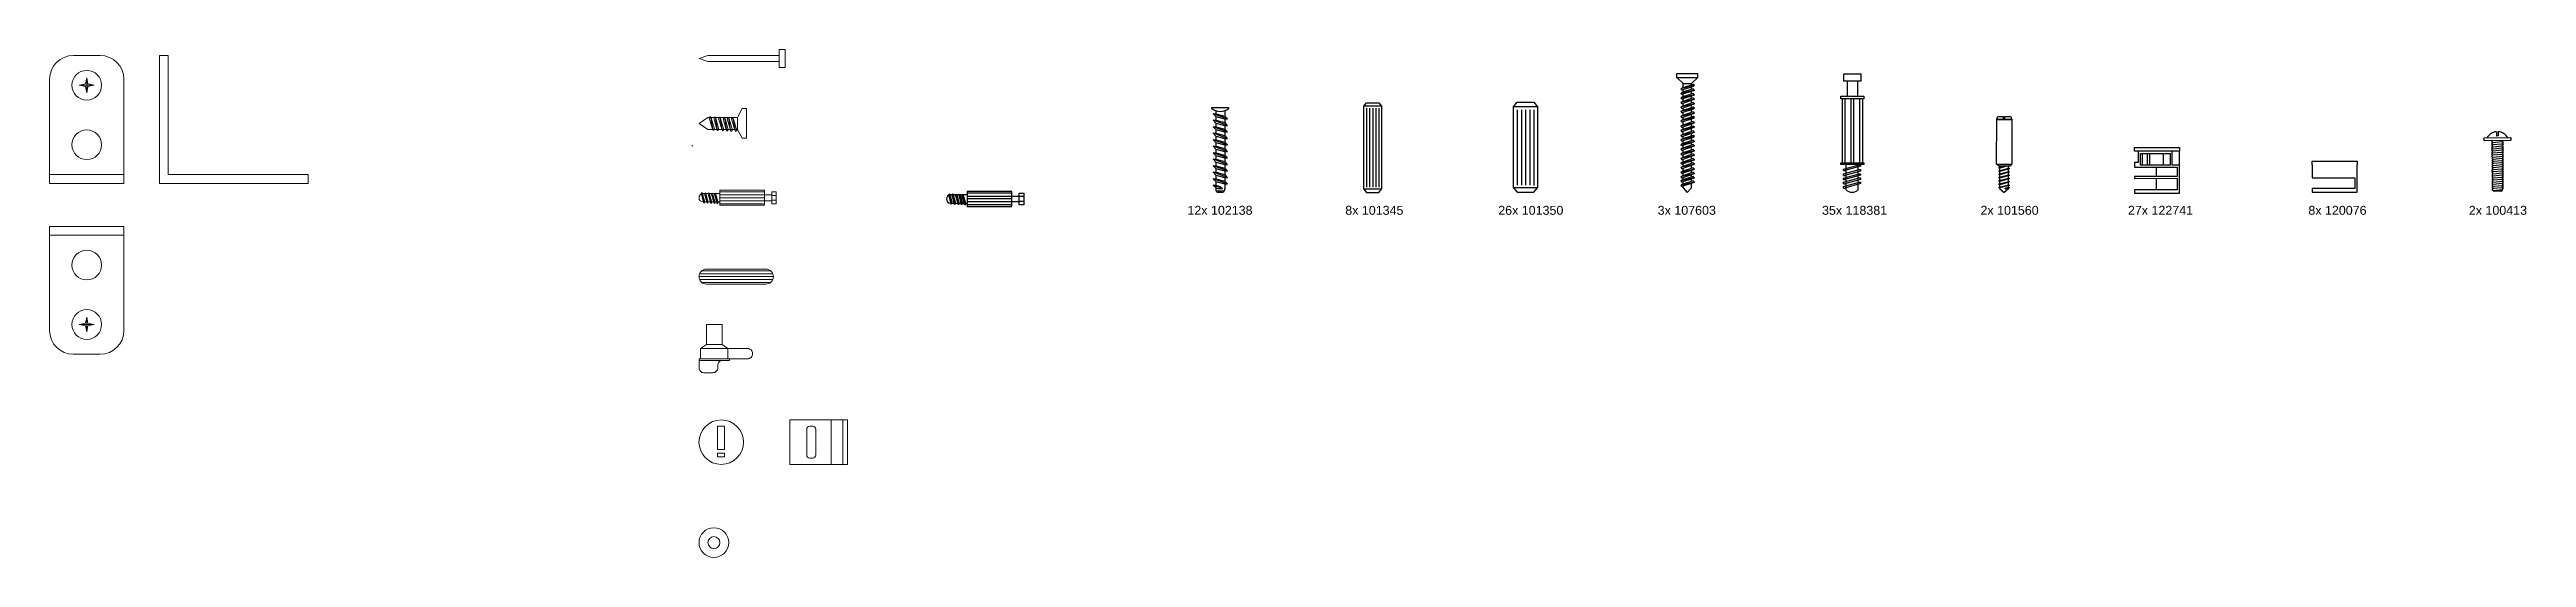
# Model space of a CAD drawing. Header units: millimetres. Extents: x -1085 to 10527, y 119 to 3003.
# Drawn here: x 839 to 922.3, y 893 to 910 of the extents above; entities that cross this region are included whole.
import ezdxf

# ---------------------------------------------------------------- set-up
doc = ezdxf.new("R2010")
doc.units = ezdxf.units.MM
doc.layers.add('A-LINE-GRPH', color=15, linetype='Continuous', lineweight=13)
for name, color, linetype in [('G-ANNO-GEOMETRY', 2, 'Continuous'), ('PARTICOLARI', 5, 'Continuous'), ('viti sottili', 4, 'Continuous')]:
    doc.layers.add(name, color=color, linetype=linetype)
doc.styles.get("Standard").update_dxf_attribs({"font": 'arial.ttf'})

msp = doc.modelspace()

# ---------------------------------------------------------------- texts
at = {"char_height": 0.3, "attachment_point": 1}
for s, width, heights, insert in [('12x 102138', 2.55396, [0.0755], (877.223, 904.779)), ('8x 101345', 2.07564, [0.0755], (882.532, 904.779)), ('26x 101350', 2.19159, [0.365], (887.678, 904.779)), ('3x 107603', 2.30755, [0.119], (893.041, 904.779)), ('35x 118381', 2.07564, [0.0755], (898.568, 904.779)), ('2x 101560', 2.07564, [0.0755], (903.897, 904.779)), ('27x 122741', 2.07564, [0.0755], (908.857, 904.779)), ('8x 120076', 2.07564, [0.0755], (914.926, 904.779)), ('2x 100413', 2.07564, [0.0755], (920.322, 904.779))]:
    msp.add_mtext_dynamic_manual_height_columns(s, width=width, gutter_width=12.5, heights=heights, dxfattribs=dict(at, insert=insert))

# ---------------------------------------------------------------- linework, layer by layer
for p, q in [((921.123, 906.969), (921.084, 906.928)), ((921.084, 906.928), (921.134, 906.909)), ((921.134, 906.909), (921.084, 906.858)), ((921.084, 906.858), (921.135, 906.839)), ((921.135, 906.839), (921.085, 906.788)), ((921.085, 906.788), (921.136, 906.769)), ((921.136, 906.769), (921.086, 906.718)), ((921.086, 906.718), (921.136, 906.699)), ((921.136, 906.699), (921.087, 906.648)), ((921.087, 906.648), (921.137, 906.629)), ((921.137, 906.629), (921.088, 906.578)), ((921.088, 906.578), (921.138, 906.559)), ((921.138, 906.559), (921.089, 906.508)), ((921.089, 906.508), (921.139, 906.489)), ((921.139, 906.489), (921.09, 906.438)), ((921.09, 906.438), (921.14, 906.419)), ((921.14, 906.419), (921.091, 906.368)), ((921.134, 906.909), (921.433, 906.938)), ((921.135, 906.839), (921.434, 906.868)), ((921.136, 906.769), (921.435, 906.798)), ((921.136, 906.699), (921.436, 906.728)), ((921.137, 906.629), (921.437, 906.658)), ((921.138, 906.559), (921.438, 906.588)), ((921.139, 906.489), (921.439, 906.518)), ((921.14, 906.419), (921.44, 906.448)), ((921.433, 906.938), (921.468, 906.973)), ((921.484, 906.918), (921.433, 906.938)), ((921.434, 906.868), (921.484, 906.918)), ((921.485, 906.848), (921.434, 906.868)), ((921.435, 906.798), (921.485, 906.848)), ((921.485, 906.778), (921.435, 906.798)), ((921.436, 906.728), (921.485, 906.778)), ((921.486, 906.708), (921.436, 906.728)), ((921.437, 906.658), (921.486, 906.708)), ((921.487, 906.638), (921.437, 906.658)), ((921.438, 906.588), (921.487, 906.638)), ((921.488, 906.568), (921.438, 906.588)), ((921.439, 906.518), (921.488, 906.568)), ((921.489, 906.498), (921.439, 906.518)), ((921.44, 906.448), (921.489, 906.498)), ((921.49, 906.428), (921.44, 906.448)), ((921.441, 906.378), (921.49, 906.428)), ((921.139, 905.999), (921.09, 905.948)), ((921.09, 905.948), (921.14, 905.929)), ((921.091, 906.368), (921.141, 906.349)), ((921.141, 906.349), (921.091, 906.298)), ((921.091, 906.298), (921.142, 906.279)), ((921.14, 905.929), (921.091, 905.878)), ((921.091, 905.878), (921.141, 905.859)), ((921.141, 905.579), (921.091, 905.528)), ((921.142, 906.279), (921.092, 906.228)), ((921.092, 906.228), (921.143, 906.209)), ((921.141, 905.859), (921.092, 905.808)), ((921.092, 905.808), (921.142, 905.789)), ((921.142, 905.789), (921.092, 905.738)), ((921.092, 905.738), (921.143, 905.719)), ((921.143, 906.209), (921.093, 906.158)), ((921.093, 906.158), (921.143, 906.139)), ((921.143, 905.719), (921.093, 905.668)), ((921.093, 905.668), (921.144, 905.649)), ((921.143, 906.139), (921.094, 906.088)), ((921.094, 906.088), (921.144, 906.069)), ((921.144, 905.649), (921.094, 905.598)), ((921.094, 905.598), (921.144, 905.579)), ((921.144, 906.069), (921.095, 906.018)), ((921.095, 906.018), (921.145, 905.999)), ((921.14, 905.929), (921.44, 905.957)), ((921.141, 906.349), (921.441, 906.378)), ((921.141, 905.859), (921.441, 905.887)), ((921.142, 906.279), (921.441, 906.308)), ((921.142, 905.789), (921.441, 905.817)), ((921.143, 906.209), (921.442, 906.238)), ((921.143, 906.139), (921.443, 906.168)), ((921.143, 905.719), (921.442, 905.747)), ((921.144, 906.069), (921.444, 906.098)), ((921.144, 905.649), (921.443, 905.677)), ((921.144, 905.579), (921.444, 905.607)), ((921.145, 905.999), (921.445, 906.028)), ((921.489, 906.008), (921.439, 906.027)), ((921.44, 905.957), (921.489, 906.008)), ((921.49, 905.938), (921.44, 905.957)), ((921.49, 905.588), (921.44, 905.608)), ((921.491, 906.358), (921.441, 906.378)), ((921.441, 906.308), (921.491, 906.358)), ((921.492, 906.288), (921.441, 906.308)), ((921.441, 905.887), (921.49, 905.938)), ((921.491, 905.868), (921.441, 905.887)), ((921.441, 905.817), (921.491, 905.868)), ((921.492, 905.798), (921.441, 905.817)), ((921.441, 905.538), (921.49, 905.588)), ((921.442, 906.238), (921.492, 906.288)), ((921.492, 906.218), (921.442, 906.238)), ((921.442, 905.747), (921.492, 905.798)), ((921.493, 905.728), (921.442, 905.747)), ((921.443, 906.168), (921.492, 906.218)), ((921.493, 906.148), (921.443, 906.168)), ((921.443, 905.677), (921.493, 905.728)), ((921.493, 905.658), (921.443, 905.677)), ((921.444, 906.098), (921.493, 906.148)), ((921.494, 906.078), (921.444, 906.098)), ((921.444, 905.607), (921.493, 905.658)), ((921.445, 906.028), (921.494, 906.078)), ((921.091, 905.528), (921.141, 905.509)), ((921.141, 905.509), (921.092, 905.458)), ((921.092, 905.458), (921.142, 905.439)), ((921.142, 905.439), (921.093, 905.388)), ((921.093, 905.388), (921.143, 905.369)), ((921.143, 905.369), (921.094, 905.318)), ((921.094, 905.318), (921.144, 905.299)), ((921.141, 905.509), (921.441, 905.538)), ((921.142, 905.439), (921.442, 905.468)), ((921.143, 905.369), (921.443, 905.398)), ((921.144, 905.299), (921.444, 905.328)), ((921.148, 905.294), (921.148, 905.299)), ((921.423, 905.273), (921.173, 905.269)), ((921.491, 905.518), (921.441, 905.538)), ((921.442, 905.468), (921.491, 905.518)), ((921.492, 905.448), (921.442, 905.468)), ((921.443, 905.398), (921.492, 905.448)), ((921.493, 905.378), (921.443, 905.398)), ((921.444, 905.328), (921.493, 905.378)), ((921.447, 905.328), (921.448, 905.298))]:
    msp.add_line(p, q)
msp.add_lwpolyline([(920.852, 907.066), (921.712, 907.076, -0.414214), (921.732, 907.057), (921.733, 906.997, -0.414214), (921.713, 906.976), (920.853, 906.966, -0.414214), (920.833, 906.985), (920.832, 907.045, -0.414214)], format="xyb", close=True)
for centre, radius, start, end in [((921.284, 906.865), 0.406, 94.95159, 150.20643), ((921.284, 906.865), 0.406, 31.2269, 86.48174), ((921.173, 905.294), 0.025, 180.71667, 270.71667), ((921.423, 905.298), 0.025, 270.71667, 0.71667)]:
    msp.add_arc(centre, radius, start, end)
at = {"layer": 'A-LINE-GRPH'}
for p, q in [((839.752, 909.834), (840.652, 909.834)), ((842.647, 909.834), (842.647, 905.534)), ((842.647, 909.834), (842.947, 909.834)), ((842.947, 909.834), (842.947, 905.834)), ((861.096, 909.834), (860.796, 909.734)), ((863.496, 909.834), (861.096, 909.834)), ((863.696, 910.034), (863.496, 910.034)), ((863.496, 910.034), (863.496, 909.434)), ((863.696, 909.434), (863.696, 910.034)), ((838.952, 905.534), (838.952, 909.034)), ((840.16, 908.876), (840.202, 909.084)), ((840.202, 909.084), (840.202, 908.584)), ((840.202, 909.084), (840.243, 908.876)), ((841.452, 909.034), (841.452, 905.534)), ((860.796, 909.734), (861.096, 909.634)), ((863.496, 909.634), (861.096, 909.634)), ((863.496, 909.434), (863.696, 909.434)), ((839.952, 908.834), (840.16, 908.876)), ((839.952, 908.834), (840.452, 908.834)), ((839.952, 908.834), (840.16, 908.792)), ((840.202, 908.584), (840.16, 908.792)), ((840.243, 908.793), (840.202, 908.584)), ((840.243, 908.876), (840.452, 908.834)), ((840.243, 908.793), (840.442, 908.834)), ((861.096, 907.75), (860.796, 907.55)), ((860.796, 907.55), (861.096, 907.35)), ((862.096, 907.75), (861.096, 907.75)), ((862.096, 907.35), (861.096, 907.35)), ((861.187, 907.781), (861.143, 907.741)), ((861.143, 907.741), (861.25, 907.358)), ((861.187, 907.781), (861.272, 907.315)), ((861.187, 907.781), (861.21, 907.738)), ((861.21, 907.738), (861.316, 907.355)), ((861.272, 907.315), (861.25, 907.358)), ((861.272, 907.315), (861.316, 907.355)), ((861.337, 907.773), (861.292, 907.733)), ((861.292, 907.733), (861.399, 907.35)), ((861.337, 907.773), (861.421, 907.307)), ((861.337, 907.773), (861.359, 907.73)), ((861.359, 907.73), (861.466, 907.347)), ((861.421, 907.307), (861.399, 907.35)), ((861.421, 907.307), (861.466, 907.347)), ((861.5, 907.765), (861.455, 907.725)), ((861.455, 907.725), (861.562, 907.342)), ((861.5, 907.765), (861.584, 907.299)), ((861.5, 907.765), (861.522, 907.721)), ((861.522, 907.721), (861.629, 907.339)), ((861.584, 907.299), (861.562, 907.342)), ((861.584, 907.299), (861.629, 907.339)), ((861.649, 907.757), (861.605, 907.717)), ((861.605, 907.717), (861.712, 907.334)), ((861.649, 907.757), (861.734, 907.291)), ((861.649, 907.757), (861.671, 907.714)), ((861.671, 907.714), (861.778, 907.331)), ((861.734, 907.291), (861.712, 907.334)), ((861.734, 907.291), (861.778, 907.331)), ((861.787, 907.75), (861.743, 907.71)), ((861.743, 907.71), (861.85, 907.327)), ((861.787, 907.75), (861.872, 907.284)), ((861.787, 907.75), (861.81, 907.706)), ((861.81, 907.706), (861.917, 907.324)), ((861.872, 907.284), (861.85, 907.327)), ((861.872, 907.284), (861.917, 907.324)), ((861.937, 907.742), (861.892, 907.702)), ((861.892, 907.702), (861.999, 907.319)), ((861.937, 907.742), (862.021, 907.276)), ((861.937, 907.742), (861.959, 907.699)), ((861.959, 907.699), (862.066, 907.316)), ((862.021, 907.276), (861.999, 907.319)), ((862.021, 907.276), (862.066, 907.316)), ((862.096, 907.75), (862.246, 908.05)), ((862.096, 907.75), (862.096, 907.35)), ((862.096, 907.35), (862.246, 907.05)), ((862.396, 908.05), (862.246, 908.05)), ((862.396, 908.05), (862.396, 907.05)), ((860.55, 906.782), (860.583, 906.812)), ((862.396, 907.05), (862.246, 907.05)), ((838.952, 905.834), (841.452, 905.834)), ((847.647, 905.834), (842.947, 905.834)), ((847.647, 905.534), (847.647, 905.834)), ((838.952, 905.534), (841.452, 905.534)), ((842.647, 905.534), (847.647, 905.534)), ((860.899, 905.224), (860.865, 905.194)), ((860.865, 905.194), (860.946, 904.907)), ((860.899, 905.224), (860.962, 904.874)), ((860.899, 905.224), (860.915, 905.192)), ((860.915, 905.192), (860.996, 904.904)), ((860.962, 904.874), (860.946, 904.907)), ((860.962, 904.874), (860.996, 904.904)), ((861.011, 905.218), (860.977, 905.188)), ((860.977, 905.188), (861.058, 904.901)), ((861.011, 905.218), (861.074, 904.868)), ((861.011, 905.218), (861.027, 905.186)), ((861.027, 905.186), (861.108, 904.899)), ((861.074, 904.868), (861.058, 904.901)), ((861.074, 904.868), (861.108, 904.899)), ((861.133, 905.212), (861.1, 905.182)), ((861.1, 905.182), (861.18, 904.895)), ((861.133, 905.212), (861.197, 904.862)), ((861.133, 905.212), (861.15, 905.179)), ((861.15, 905.179), (861.23, 904.892)), ((861.197, 904.862), (861.18, 904.895)), ((861.197, 904.862), (861.23, 904.892)), ((861.245, 905.206), (861.212, 905.176)), ((861.212, 905.176), (861.292, 904.889)), ((861.245, 905.206), (861.309, 904.856)), ((861.245, 905.206), (861.262, 905.174)), ((861.262, 905.174), (861.342, 904.886)), ((861.309, 904.856), (861.292, 904.889)), ((861.309, 904.856), (861.342, 904.886)), ((861.349, 905.201), (861.316, 905.171)), ((861.316, 905.171), (861.396, 904.884)), ((861.349, 905.201), (861.412, 904.851)), ((861.349, 905.201), (861.365, 905.168)), ((861.365, 905.168), (861.446, 904.881)), ((861.412, 904.851), (861.396, 904.884)), ((861.412, 904.851), (861.446, 904.881)), ((862.996, 905.251), (861.496, 905.251)), ((862.996, 905.051), (861.496, 905.051)), ((862.996, 904.851), (861.496, 904.851)), ((863.396, 905.132), (863.246, 905.132)), ((863.396, 904.969), (863.246, 904.969)), ((838.952, 904.089), (838.952, 900.589)), ((838.952, 904.089), (841.452, 904.089)), ((841.452, 900.589), (841.452, 904.089)), ((838.952, 903.789), (841.452, 903.789)), ((860.796, 902.4), (863.296, 902.4)), ((860.815, 902.495), (863.276, 902.495)), ((860.815, 902.304), (863.276, 902.304)), ((860.889, 902.594), (863.202, 902.594)), ((861.046, 902.65), (863.046, 902.65)), ((860.889, 902.205), (863.202, 902.205)), ((861.046, 902.15), (863.046, 902.15)), ((839.952, 900.789), (840.16, 900.83)), ((839.952, 900.789), (840.452, 900.789)), ((839.952, 900.789), (840.16, 900.747)), ((840.202, 901.039), (840.16, 900.83)), ((840.16, 900.747), (840.202, 900.539)), ((840.202, 900.539), (840.202, 901.039)), ((840.243, 900.83), (840.202, 901.039)), ((840.202, 900.539), (840.243, 900.747)), ((840.243, 900.83), (840.442, 900.789)), ((840.243, 900.747), (840.452, 900.789)), ((839.752, 899.789), (840.652, 899.789)), ((861.053, 900.113), (860.851, 899.982)), ((865.238, 897.583), (865.238, 896.085)), ((865.639, 896.085), (865.639, 897.583))]:
    msp.add_line(p, q, dxfattribs=at)
for points in [[(861.496, 905.191), (860.936, 905.191, 1), (860.936, 904.911), (861.496, 904.911)], [(861.574, 900.113), (861.768, 899.982), (862.431, 899.982, -0.414214), (862.595, 899.818), (862.595, 899.801, -0.414214), (862.431, 899.637), (861.768, 899.637), (861.817, 899.637), (861.817, 899.583), (861.591, 899.583, 0.414214), (861.427, 899.42), (861.427, 899.331, -0.414214), (861.263, 899.168), (860.959, 899.168, -0.414214), (860.796, 899.331), (860.796, 899.583)]]:
    msp.add_lwpolyline(points, format="xyb", dxfattribs=at)
for points in [[(861.496, 905.301), (861.496, 904.801), (862.996, 904.801), (862.996, 905.301)], [(863.246, 905.251), (863.396, 905.251), (863.396, 904.851), (863.246, 904.851)], [(861.574, 900.786), (861.053, 900.786), (861.053, 900.113), (861.574, 900.113)], [(861.768, 899.982), (860.851, 899.982), (860.851, 899.637), (861.768, 899.637)], [(861.416, 897.37), (861.649, 897.37), (861.649, 896.587), (861.416, 896.587)], [(863.85, 896.085), (865.796, 896.085), (865.796, 897.583), (863.85, 897.583)], [(861.416, 896.467), (861.649, 896.467), (861.649, 896.341), (861.416, 896.341)]]:
    msp.add_lwpolyline(points, close=True, dxfattribs=at)
for points in [[(861.496, 905.151), (862.996, 905.151), (863.246, 905.151)], [(863.246, 904.951), (862.996, 904.951), (861.496, 904.951)], [(861.591, 899.583), (860.796, 899.583), (860.796, 899.637), (860.851, 899.637)]]:
    msp.add_lwpolyline(points, dxfattribs=at)
msp.add_lwpolyline([(864.42, 896.396, 0.414214), (864.52, 896.296), (864.623, 896.296, 0.414214), (864.723, 896.396), (864.723, 897.27, 0.414214), (864.623, 897.37), (864.52, 897.37, 0.414214), (864.42, 897.27)], format="xyb", close=True, dxfattribs=at)
for centre, radius in [((840.202, 908.834), 0.5), ((840.202, 906.834), 0.5), ((840.202, 902.789), 0.5), ((840.202, 900.789), 0.5), ((861.544, 896.834), 0.749), ((861.296, 893.458), 0.5), ((861.296, 893.458), 0.2)]:
    msp.add_circle(centre, radius, dxfattribs=at)
for centre, radius, start, end in [((839.752, 909.034), 0.8, 90, 180), ((840.652, 909.034), 0.8, 0, 90), ((861.046, 902.4), 0.25, 90, 270), ((863.046, 902.4), 0.25, 270, 90), ((839.752, 900.589), 0.8, 180, 270), ((840.652, 900.589), 0.8, 270, 0)]:
    msp.add_arc(centre, radius, start, end, dxfattribs=at)
at = {"layer": 'G-ANNO-GEOMETRY'}
for p, q in [((893.686, 909.095), (893.686, 909.229)), ((893.686, 909.229), (894.386, 909.229)), ((893.899, 908.895), (893.686, 909.095)), ((893.686, 909.095), (894.386, 909.095)), ((894.173, 908.895), (894.386, 909.095)), ((894.386, 909.095), (894.386, 909.229)), ((888.195, 908.111), (888.314, 908.261)), ((888.195, 905.385), (888.195, 908.111)), ((888.995, 908.111), (888.195, 908.111)), ((888.314, 908.261), (888.878, 908.261)), ((888.878, 908.261), (888.995, 908.111)), ((888.995, 908.111), (888.995, 905.385)), ((894.276, 908.82), (893.814, 908.712)), ((893.814, 908.712), (893.857, 908.736)), ((893.814, 908.712), (893.857, 908.669)), ((894.276, 908.671), (893.814, 908.562)), ((893.814, 908.562), (893.857, 908.587)), ((893.814, 908.562), (893.857, 908.52)), ((894.276, 908.514), (893.814, 908.405)), ((893.814, 908.405), (893.857, 908.43)), ((893.814, 908.405), (893.857, 908.363)), ((894.276, 908.365), (893.814, 908.256)), ((893.814, 908.256), (893.857, 908.28)), ((893.814, 908.256), (893.857, 908.214)), ((894.276, 908.207), (893.814, 908.098)), ((893.814, 908.098), (893.857, 908.123)), ((893.814, 908.098), (893.857, 908.056)), ((894.233, 908.863), (893.857, 908.736)), ((894.233, 908.796), (893.857, 908.669)), ((894.233, 908.713), (893.857, 908.587)), ((894.233, 908.647), (893.857, 908.52)), ((894.233, 908.557), (893.857, 908.43)), ((894.233, 908.49), (893.857, 908.363)), ((894.233, 908.407), (893.857, 908.28)), ((894.233, 908.34), (893.857, 908.214)), ((894.233, 908.25), (893.857, 908.123)), ((894.233, 908.183), (893.857, 908.056)), ((894.233, 908.1), (893.857, 907.973)), ((893.899, 908.75), (893.899, 908.895)), ((893.899, 908.895), (894.173, 908.895)), ((893.899, 908.601), (893.899, 908.684)), ((893.899, 908.444), (893.899, 908.534)), ((893.899, 908.294), (893.899, 908.377)), ((893.899, 908.137), (893.899, 908.228)), ((894.173, 908.842), (894.173, 908.895)), ((894.173, 908.693), (894.173, 908.776)), ((894.173, 908.536), (894.173, 908.626)), ((894.173, 908.387), (894.173, 908.469)), ((894.173, 908.229), (894.173, 908.32)), ((894.173, 908.08), (894.173, 908.162)), ((894.276, 908.82), (894.233, 908.863)), ((894.276, 908.82), (894.233, 908.796)), ((894.276, 908.671), (894.233, 908.713)), ((894.276, 908.671), (894.233, 908.647)), ((894.276, 908.514), (894.233, 908.557)), ((894.276, 908.514), (894.233, 908.49)), ((894.276, 908.365), (894.233, 908.407)), ((894.276, 908.365), (894.233, 908.34)), ((894.276, 908.207), (894.233, 908.25)), ((894.276, 908.207), (894.233, 908.183)), ((894.276, 908.058), (894.233, 908.1)), ((899.204, 908.463), (899.977, 908.463)), ((899.204, 908.376), (899.204, 908.463)), ((899.977, 908.376), (899.204, 908.376)), ((899.977, 908.463), (899.977, 908.376)), ((878.178, 907.969), (878.178, 907.876)), ((878.178, 907.781), (878.178, 907.657)), ((878.178, 907.562), (878.178, 907.439)), ((878.178, 907.344), (878.178, 907.221)), ((878.478, 907.969), (878.478, 907.795)), ((878.478, 907.7), (878.478, 907.577)), ((878.478, 907.577), (878.478, 905.516)), ((888.314, 908.009), (888.314, 905.474)), ((888.455, 908.009), (888.455, 905.474)), ((888.596, 908.009), (888.596, 905.474)), ((888.737, 908.009), (888.737, 905.474)), ((888.878, 908.009), (888.878, 905.467)), ((894.276, 908.058), (893.814, 907.949)), ((893.814, 907.949), (893.857, 907.973)), ((893.814, 907.949), (893.857, 907.907)), ((894.276, 907.895), (893.814, 907.786)), ((893.814, 907.786), (893.857, 907.811)), ((893.814, 907.786), (893.857, 907.744)), ((894.276, 907.746), (893.814, 907.637)), ((893.814, 907.637), (893.857, 907.661)), ((893.814, 907.637), (893.857, 907.595)), ((894.276, 907.57), (893.814, 907.462)), ((893.814, 907.462), (893.857, 907.486)), ((893.814, 907.462), (893.857, 907.419)), ((894.276, 907.421), (893.814, 907.312)), ((893.814, 907.312), (893.857, 907.337)), ((893.814, 907.312), (893.857, 907.27)), ((894.276, 907.256), (893.814, 907.147)), ((894.233, 908.033), (893.857, 907.907)), ((894.233, 907.938), (893.857, 907.811)), ((894.233, 907.871), (893.857, 907.744)), ((894.233, 907.788), (893.857, 907.661)), ((894.233, 907.721), (893.857, 907.595)), ((894.233, 907.613), (893.857, 907.486)), ((894.233, 907.546), (893.857, 907.419)), ((894.233, 907.463), (893.857, 907.337)), ((894.233, 907.397), (893.857, 907.27)), ((894.233, 907.298), (893.857, 907.172)), ((893.899, 907.987), (893.899, 908.07)), ((893.899, 907.825), (893.899, 907.921)), ((893.899, 907.675), (893.899, 907.758)), ((893.899, 907.5), (893.899, 907.609)), ((893.899, 907.351), (893.899, 907.434)), ((893.899, 907.186), (893.899, 907.284)), ((894.173, 907.917), (894.173, 908.013)), ((894.173, 907.768), (894.173, 907.85)), ((894.173, 907.592), (894.173, 907.701)), ((894.173, 907.443), (894.173, 907.526)), ((894.173, 907.278), (894.173, 907.376)), ((894.276, 908.058), (894.233, 908.033)), ((894.276, 907.895), (894.233, 907.938)), ((894.276, 907.895), (894.233, 907.871)), ((894.276, 907.746), (894.233, 907.788)), ((894.276, 907.746), (894.233, 907.721)), ((894.276, 907.57), (894.233, 907.613)), ((894.276, 907.57), (894.233, 907.546)), ((894.276, 907.421), (894.233, 907.463)), ((894.276, 907.421), (894.233, 907.397)), ((894.276, 907.256), (894.233, 907.298)), ((894.276, 907.256), (894.233, 907.232)), ((904.439, 906.182), (904.444, 907.7)), ((904.444, 907.692), (904.783, 907.691)), ((904.444, 907.682), (904.783, 907.681)), ((904.524, 907.78), (904.674, 907.779)), ((904.613, 907.692), (904.952, 907.691)), ((904.613, 907.682), (904.952, 907.681)), ((904.673, 907.699), (904.674, 907.779)), ((904.693, 907.699), (904.673, 907.699)), ((904.693, 907.699), (904.713, 907.699)), ((904.713, 907.699), (904.714, 907.779)), ((904.714, 907.779), (904.873, 907.779)), ((904.952, 907.698), (904.948, 906.181)), ((921.249, 907.271), (921.251, 907.127)), ((921.309, 907.271), (921.311, 907.128)), ((878.178, 907.125), (878.178, 907.002)), ((878.178, 906.907), (878.178, 906.784)), ((878.178, 906.689), (878.178, 906.565)), ((878.178, 906.47), (878.178, 906.347)), ((893.814, 907.147), (893.857, 907.172)), ((893.814, 907.147), (893.857, 907.105)), ((894.276, 907.107), (893.814, 906.998)), ((893.814, 906.998), (893.857, 907.022)), ((893.814, 906.998), (893.857, 906.956)), ((894.276, 906.944), (893.814, 906.835)), ((893.814, 906.835), (893.857, 906.86)), ((893.814, 906.835), (893.857, 906.793)), ((894.276, 906.795), (893.814, 906.686)), ((893.814, 906.686), (893.857, 906.71)), ((893.814, 906.686), (893.857, 906.644)), ((894.276, 906.631), (893.814, 906.523)), ((893.814, 906.523), (893.857, 906.547)), ((893.814, 906.523), (893.857, 906.48)), ((894.276, 906.482), (893.814, 906.373)), ((894.233, 907.232), (893.857, 907.105)), ((894.233, 907.149), (893.857, 907.022)), ((894.233, 907.082), (893.857, 906.956)), ((894.233, 906.987), (893.857, 906.86)), ((894.233, 906.92), (893.857, 906.793)), ((894.233, 906.837), (893.857, 906.71)), ((894.233, 906.77), (893.857, 906.644)), ((894.233, 906.674), (893.857, 906.547)), ((894.233, 906.607), (893.857, 906.48)), ((894.233, 906.524), (893.857, 906.398)), ((894.233, 906.458), (893.857, 906.331)), ((893.899, 907.036), (893.899, 907.119)), ((893.899, 906.874), (893.899, 906.97)), ((893.899, 906.725), (893.899, 906.807)), ((893.899, 906.561), (893.899, 906.658)), ((893.899, 906.412), (893.899, 906.495)), ((894.173, 907.129), (894.173, 907.211)), ((894.173, 906.966), (894.173, 907.062)), ((894.173, 906.817), (894.173, 906.9)), ((894.173, 906.653), (894.173, 906.75)), ((894.173, 906.504), (894.173, 906.587)), ((894.173, 906.349), (894.173, 906.437)), ((894.276, 907.107), (894.233, 907.149)), ((894.276, 907.107), (894.233, 907.082)), ((894.276, 906.944), (894.233, 906.987)), ((894.276, 906.944), (894.233, 906.92)), ((894.276, 906.795), (894.233, 906.837)), ((894.276, 906.795), (894.233, 906.77)), ((894.276, 906.631), (894.233, 906.674)), ((894.276, 906.631), (894.233, 906.607)), ((894.276, 906.482), (894.233, 906.524)), ((894.276, 906.482), (894.233, 906.458)), ((909.075, 906.618), (909.075, 906.737)), ((909.075, 906.737), (910.589, 906.737)), ((910.589, 906.618), (909.075, 906.618)), ((909.204, 906.618), (909.204, 906.233)), ((909.279, 906.144), (909.279, 906.539)), ((909.279, 906.539), (910.293, 906.539)), ((909.336, 906.539), (909.336, 906.144)), ((909.508, 906.539), (909.508, 906.144)), ((909.588, 906.144), (909.588, 906.539)), ((910.042, 906.539), (910.042, 906.144)), ((910.293, 906.144), (910.293, 906.539)), ((910.347, 906.144), (910.347, 906.618)), ((910.589, 906.737), (910.589, 906.618)), ((910.589, 906.144), (910.589, 906.618)), ((921.311, 907.128), (921.251, 907.127)), ((878.178, 906.252), (878.178, 906.129)), ((878.178, 906.033), (878.178, 905.91)), ((878.178, 905.815), (878.178, 905.692)), ((878.178, 905.597), (878.178, 905.473)), ((893.814, 906.373), (893.857, 906.398)), ((893.814, 906.373), (893.857, 906.331)), ((894.276, 906.327), (893.814, 906.218)), ((893.814, 906.218), (893.857, 906.242)), ((893.814, 906.218), (893.857, 906.176)), ((894.276, 906.177), (893.814, 906.069)), ((893.814, 906.069), (893.857, 906.093)), ((893.814, 906.069), (893.857, 906.026)), ((894.276, 906.014), (893.814, 905.905)), ((893.814, 905.905), (893.857, 905.93)), ((893.814, 905.905), (893.857, 905.863)), ((894.276, 905.865), (893.814, 905.756)), ((893.814, 905.756), (893.857, 905.78)), ((893.814, 905.756), (893.857, 905.713)), ((894.276, 905.726), (893.814, 905.617)), ((893.814, 905.617), (893.857, 905.642)), ((893.814, 905.617), (893.857, 905.575)), ((894.276, 905.577), (893.814, 905.468)), ((894.233, 906.369), (893.857, 906.242)), ((894.233, 906.302), (893.857, 906.176)), ((894.233, 906.22), (893.857, 906.093)), ((894.233, 906.153), (893.857, 906.026)), ((894.233, 906.056), (893.857, 905.93)), ((894.233, 905.99), (893.857, 905.863)), ((894.233, 905.907), (893.857, 905.78)), ((894.233, 905.84), (893.857, 905.713)), ((894.233, 905.768), (893.857, 905.642)), ((894.233, 905.702), (893.857, 905.575)), ((894.233, 905.619), (893.857, 905.492)), ((893.899, 906.257), (893.899, 906.345)), ((893.899, 906.107), (893.899, 906.19)), ((893.899, 905.944), (893.899, 906.04)), ((893.899, 905.794), (893.899, 905.877)), ((893.899, 905.656), (893.899, 905.728)), ((893.899, 905.506), (893.899, 905.589)), ((894.173, 906.199), (894.173, 906.282)), ((894.173, 906.036), (894.173, 906.133)), ((894.173, 905.886), (894.173, 905.969)), ((894.173, 905.748), (894.173, 905.82)), ((894.173, 905.598), (894.173, 905.681)), ((894.276, 906.327), (894.233, 906.369)), ((894.276, 906.327), (894.233, 906.302)), ((894.276, 906.177), (894.233, 906.22)), ((894.276, 906.177), (894.233, 906.153)), ((894.276, 906.014), (894.233, 906.056)), ((894.276, 906.014), (894.233, 905.99)), ((894.276, 905.865), (894.233, 905.907)), ((894.276, 905.865), (894.233, 905.84)), ((894.276, 905.726), (894.233, 905.768)), ((894.276, 905.726), (894.233, 905.702)), ((894.276, 905.577), (894.233, 905.619)), ((894.276, 905.577), (894.233, 905.552)), ((899.289, 906.015), (899.818, 906.161)), ((899.289, 905.965), (899.289, 906.015)), ((899.289, 905.854), (899.818, 906)), ((899.289, 905.965), (899.337, 905.965)), ((899.289, 905.711), (899.818, 905.857)), ((899.289, 905.804), (899.289, 905.854)), ((899.289, 905.804), (899.337, 905.804)), ((899.289, 905.57), (899.818, 905.716)), ((899.289, 905.661), (899.289, 905.711)), ((899.289, 905.661), (899.337, 905.661)), ((899.289, 905.429), (899.818, 905.575)), ((899.866, 906.111), (899.337, 905.965)), ((899.866, 905.95), (899.337, 905.804)), ((899.866, 905.807), (899.337, 905.661)), ((899.866, 905.666), (899.337, 905.52)), ((899.371, 906.173), (899.371, 905.326)), ((899.784, 905.326), (899.784, 906.173)), ((899.818, 906.161), (899.866, 906.161)), ((899.818, 906), (899.866, 906)), ((899.818, 905.857), (899.866, 905.857)), ((899.818, 905.716), (899.866, 905.716)), ((899.818, 905.575), (899.866, 905.575)), ((899.866, 906.161), (899.866, 906.111)), ((899.866, 906), (899.866, 905.95)), ((899.866, 905.857), (899.866, 905.807)), ((899.866, 905.716), (899.866, 905.666)), ((899.866, 905.575), (899.866, 905.525)), ((904.501, 906.127), (904.439, 906.182)), ((904.439, 906.182), (904.778, 906.181)), ((904.501, 906.127), (904.817, 906.126)), ((904.501, 906.127), (904.885, 906.126)), ((904.522, 905.627), (904.838, 905.713)), ((904.522, 905.603), (904.522, 905.627)), ((904.522, 905.603), (904.546, 905.603)), ((904.522, 905.515), (904.838, 905.602)), ((904.523, 905.961), (904.839, 906.047)), ((904.523, 905.937), (904.523, 905.961)), ((904.523, 905.937), (904.547, 905.937)), ((904.523, 905.85), (904.839, 905.936)), ((904.523, 905.826), (904.523, 905.85)), ((904.523, 905.826), (904.546, 905.825)), ((904.523, 905.738), (904.839, 905.825)), ((904.523, 905.714), (904.523, 905.738)), ((904.523, 905.714), (904.546, 905.714)), ((904.524, 906.073), (904.719, 906.126)), ((904.524, 906.048), (904.524, 906.073)), ((904.524, 906.048), (904.547, 906.048)), ((904.545, 905.522), (904.546, 905.603)), ((904.861, 905.577), (904.545, 905.491)), ((904.546, 905.856), (904.547, 905.937)), ((904.862, 905.912), (904.546, 905.825)), ((904.546, 905.745), (904.546, 905.825)), ((904.862, 905.8), (904.546, 905.714)), ((904.546, 905.633), (904.546, 905.714)), ((904.862, 905.689), (904.546, 905.603)), ((904.547, 906.079), (904.547, 906.127)), ((904.831, 906.126), (904.547, 906.048)), ((904.547, 905.968), (904.547, 906.048)), ((904.863, 906.023), (904.547, 905.937)), ((904.609, 906.182), (904.948, 906.181)), ((904.838, 905.713), (904.838, 905.794)), ((904.838, 905.713), (904.862, 905.713)), ((904.838, 905.602), (904.838, 905.682)), ((904.838, 905.602), (904.861, 905.602)), ((904.839, 906.047), (904.839, 906.126)), ((904.839, 906.047), (904.863, 906.047)), ((904.839, 905.936), (904.839, 906.017)), ((904.839, 905.936), (904.862, 905.936)), ((904.839, 905.825), (904.839, 905.905)), ((904.839, 905.825), (904.862, 905.824)), ((904.861, 905.602), (904.861, 905.577)), ((904.862, 905.936), (904.862, 905.912)), ((904.862, 905.824), (904.862, 905.8)), ((904.862, 905.713), (904.862, 905.689)), ((904.863, 906.047), (904.863, 906.023)), ((904.885, 906.126), (904.948, 906.181)), ((909.204, 906.233), (909.075, 906.233)), ((909.075, 906.233), (909.075, 906.075)), ((909.075, 906.075), (910.51, 906.075)), ((910.51, 905.762), (909.075, 905.762)), ((909.075, 905.762), (909.075, 905.693)), ((910.51, 905.694), (909.075, 905.693)), ((910.293, 906.144), (909.279, 906.144)), ((909.883, 906.144), (909.642, 906.144)), ((909.805, 906.075), (909.805, 905.762)), ((909.805, 905.694), (909.805, 905.323)), ((910.589, 906.144), (910.347, 906.144)), ((910.51, 906.075), (910.51, 905.762)), ((910.511, 905.694), (910.511, 905.323)), ((910.589, 905.551), (910.589, 906.144)), ((915.058, 906.162), (915.058, 906.282)), ((915.058, 906.282), (916.571, 906.282)), ((915.058, 906.162), (915.058, 905.72)), ((915.058, 905.72), (916.493, 905.72)), ((916.493, 905.72), (916.493, 905.358)), ((916.571, 906.282), (916.571, 906.162)), ((916.571, 905.688), (916.571, 906.162)), ((916.571, 905.239), (916.571, 905.688)), ((878.178, 905.473), (878.178, 905.36)), ((878.178, 905.36), (878.178, 905.315)), ((878.238, 905.242), (878.418, 905.242)), ((878.478, 905.516), (878.478, 905.36)), ((878.478, 905.315), (878.478, 905.36)), ((888.995, 905.385), (888.195, 905.385)), ((888.195, 905.385), (888.314, 905.235)), ((888.314, 905.235), (888.878, 905.235)), ((888.595, 905.235), (888.846, 905.235)), ((888.878, 905.235), (888.995, 905.385)), ((893.814, 905.468), (893.857, 905.492)), ((893.814, 905.468), (893.857, 905.425)), ((894.233, 905.552), (893.857, 905.425)), ((893.899, 905.387), (893.899, 905.44)), ((893.899, 905.387), (894.036, 905.229)), ((894.036, 905.229), (894.173, 905.387)), ((894.173, 905.387), (894.173, 905.532)), ((899.289, 905.52), (899.289, 905.57)), ((899.289, 905.52), (899.337, 905.52)), ((899.289, 905.379), (899.289, 905.429)), ((899.289, 905.379), (899.337, 905.379)), ((899.866, 905.525), (899.337, 905.379)), ((904.522, 905.491), (904.522, 905.515)), ((904.522, 905.491), (904.545, 905.491)), ((904.522, 905.404), (904.838, 905.49)), ((904.522, 905.38), (904.522, 905.404)), ((904.522, 905.38), (904.545, 905.38)), ((904.545, 905.41), (904.545, 905.491)), ((904.861, 905.466), (904.545, 905.38)), ((904.545, 905.38), (904.545, 905.35)), ((904.545, 905.35), (904.691, 905.226)), ((904.837, 905.35), (904.691, 905.226)), ((904.724, 905.376), (904.837, 905.407)), ((904.724, 905.352), (904.724, 905.376)), ((904.724, 905.352), (904.748, 905.352)), ((904.861, 905.383), (904.748, 905.352)), ((904.837, 905.49), (904.837, 905.49)), ((904.837, 905.407), (904.837, 905.46)), ((904.837, 905.407), (904.861, 905.407)), ((904.837, 905.376), (904.837, 905.35)), ((904.838, 905.49), (904.838, 905.571)), ((904.838, 905.49), (904.861, 905.49)), ((904.861, 905.49), (904.861, 905.466)), ((904.861, 905.407), (904.861, 905.383)), ((910.511, 905.323), (909.076, 905.323)), ((909.076, 905.323), (909.076, 905.203)), ((909.076, 905.203), (910.589, 905.203)), ((910.589, 905.203), (910.589, 905.551)), ((916.493, 905.358), (915.058, 905.358)), ((915.058, 905.358), (915.058, 905.239)), ((915.058, 905.239), (916.571, 905.239))]:
    msp.add_line(p, q, dxfattribs=at)
for points in [[(899.294, 909.209), (899.294, 908.98), (899.885, 908.98), (899.885, 909.209), (899.294, 909.209)], [(899.409, 908.98), (899.409, 908.463), (899.771, 908.463), (899.771, 908.98)], [(899.241, 908.376), (899.241, 906.229), (899.348, 906.229), (899.348, 908.376)], [(899.54, 908.376), (899.54, 906.229), (899.641, 906.229), (899.641, 908.376)], [(899.833, 908.376), (899.833, 906.229), (899.942, 906.229), (899.942, 908.376)], [(878.086, 907.876), (878.178, 907.781), (878.478, 907.7), (878.569, 907.7), (878.086, 907.876), (878.178, 907.876), (878.478, 907.795), (878.569, 907.7)], [(878.086, 907.657), (878.178, 907.562), (878.478, 907.482), (878.569, 907.482), (878.086, 907.657), (878.178, 907.657), (878.478, 907.577), (878.569, 907.482)], [(878.086, 907.439), (878.178, 907.344), (878.478, 907.263), (878.569, 907.263), (878.086, 907.439), (878.178, 907.439), (878.478, 907.359), (878.569, 907.263)], [(878.086, 907.221), (878.178, 907.125), (878.478, 907.045), (878.569, 907.045), (878.086, 907.221), (878.178, 907.221), (878.478, 907.14), (878.569, 907.045)], [(878.086, 907.002), (878.178, 906.907), (878.478, 906.827), (878.569, 906.827), (878.086, 907.002), (878.178, 907.002), (878.478, 906.922), (878.569, 906.827)], [(878.086, 906.784), (878.178, 906.689), (878.478, 906.608), (878.569, 906.608), (878.086, 906.784), (878.178, 906.784), (878.478, 906.703), (878.569, 906.608)], [(878.086, 906.565), (878.178, 906.47), (878.478, 906.39), (878.569, 906.39), (878.086, 906.565), (878.178, 906.565), (878.478, 906.485), (878.569, 906.39)], [(878.086, 906.347), (878.178, 906.252), (878.478, 906.171), (878.569, 906.171), (878.086, 906.347), (878.178, 906.347), (878.478, 906.267), (878.569, 906.171)], [(878.086, 906.129), (878.178, 906.033), (878.478, 905.953), (878.569, 905.953), (878.086, 906.129), (878.178, 906.129), (878.478, 906.048), (878.569, 905.953)], [(878.086, 905.91), (878.178, 905.815), (878.478, 905.735), (878.569, 905.735), (878.086, 905.91), (878.178, 905.91), (878.478, 905.83), (878.569, 905.735)], [(878.086, 905.692), (878.178, 905.597), (878.478, 905.516), (878.569, 905.516), (878.086, 905.692), (878.178, 905.692), (878.478, 905.611), (878.569, 905.516)], [(899.204, 906.229), (899.977, 906.229), (899.977, 906.173), (899.204, 906.173), (899.204, 906.229)], [(878.086, 905.473), (878.206, 905.371), (878.247, 905.36), (878.399, 905.36), (878.086, 905.473), (878.178, 905.473), (878.329, 905.433), (878.399, 905.36)]]:
    msp.add_lwpolyline(points, dxfattribs=at)
msp.add_lwpolyline([(878.045, 908.046), (878.045, 908.084), (878.61, 908.084), (878.61, 908.046, -0.366728), (878.045, 908.046, -0.325022)], format="xyb", dxfattribs=at)
for centre, radius, start, end in [((904.524, 907.7), 0.08, 89.82621, 179.82621), ((904.872, 907.699), 0.08, 359.82621, 89.82621), ((878.238, 905.315), 0.06, 180, 200.92265), ((878.294, 905.36), 0.131, 210.36866, 244.24646), ((878.331, 905.854), 0.571, 256.12195, 283.44912), ((878.361, 905.36), 0.131, 295.75354, 329.63134), ((878.418, 905.315), 0.06, 339.07735, 360), ((899.577, 905.523), 0.285, 223.70039, 316.29961)]:
    msp.add_arc(centre, radius, start, end, dxfattribs=at)
at = {"layer": 'PARTICOLARI'}
for p, q in [((869.22, 905.184), (869.186, 905.154)), ((869.186, 905.154), (869.266, 904.867)), ((869.22, 905.184), (869.283, 904.834)), ((869.22, 905.184), (869.236, 905.151)), ((869.236, 905.151), (869.316, 904.864)), ((869.283, 904.834), (869.266, 904.867)), ((869.283, 904.834), (869.316, 904.864)), ((869.332, 905.178), (869.298, 905.148)), ((869.298, 905.148), (869.379, 904.861)), ((869.332, 905.178), (869.395, 904.828)), ((869.332, 905.178), (869.348, 905.146)), ((869.348, 905.146), (869.428, 904.858)), ((869.395, 904.828), (869.379, 904.861)), ((869.395, 904.828), (869.428, 904.858)), ((869.454, 905.172), (869.421, 905.142)), ((869.421, 905.142), (869.501, 904.855)), ((869.454, 905.172), (869.518, 904.822)), ((869.454, 905.172), (869.471, 905.139)), ((869.471, 905.139), (869.551, 904.852)), ((869.518, 904.822), (869.501, 904.855)), ((869.518, 904.822), (869.551, 904.852)), ((869.566, 905.166), (869.533, 905.136)), ((869.533, 905.136), (869.613, 904.849)), ((869.566, 905.166), (869.63, 904.816)), ((869.566, 905.166), (869.583, 905.133)), ((869.583, 905.133), (869.663, 904.846)), ((869.63, 904.816), (869.613, 904.849)), ((869.63, 904.816), (869.663, 904.846)), ((869.67, 905.161), (869.636, 905.131)), ((869.636, 905.131), (869.717, 904.843)), ((869.67, 905.161), (869.733, 904.811)), ((869.67, 905.161), (869.686, 905.128)), ((869.686, 905.128), (869.767, 904.841)), ((869.733, 904.811), (869.717, 904.843)), ((869.733, 904.811), (869.767, 904.841)), ((871.317, 905.21), (869.817, 905.21)), ((871.317, 905.01), (869.817, 905.01)), ((871.317, 904.81), (869.817, 904.81)), ((871.717, 905.092), (871.567, 905.092)), ((871.717, 904.929), (871.567, 904.929))]:
    msp.add_line(p, q, dxfattribs=at)
msp.add_lwpolyline([(869.817, 905.15), (869.257, 905.15, 1), (869.257, 904.87), (869.817, 904.87)], format="xyb", dxfattribs=at)
for points in [[(869.817, 905.26), (869.817, 904.76), (871.317, 904.76), (871.317, 905.26)], [(871.567, 905.21), (871.717, 905.21), (871.717, 904.81), (871.567, 904.81)]]:
    msp.add_lwpolyline(points, close=True, dxfattribs=at)
for points in [[(869.817, 905.11), (871.317, 905.11), (871.567, 905.11)], [(871.567, 904.91), (871.317, 904.91), (869.817, 904.91)]]:
    msp.add_lwpolyline(points, dxfattribs=at)
at = {"layer": 'viti sottili'}
for p, q in [((883.155, 908.127), (883.244, 908.24)), ((883.155, 905.343), (883.155, 908.127)), ((883.755, 908.127), (883.155, 908.127)), ((883.244, 908.24), (883.667, 908.24)), ((883.667, 908.24), (883.755, 908.127)), ((883.755, 908.127), (883.755, 905.343)), ((883.244, 908.066), (883.244, 905.409)), ((883.35, 908.066), (883.35, 905.409)), ((883.455, 908.066), (883.455, 905.409)), ((883.561, 908.066), (883.561, 905.409)), ((883.667, 908.066), (883.667, 905.404)), ((883.755, 905.343), (883.155, 905.343)), ((883.155, 905.343), (883.244, 905.23)), ((883.244, 905.23), (883.667, 905.23)), ((883.455, 905.23), (883.643, 905.23)), ((883.667, 905.23), (883.755, 905.343))]:
    msp.add_line(p, q, dxfattribs=at)

msp.set_redraw_order([(e.dxf.handle, doc.entitydb.next_handle()) for e in msp.query("TEXT MTEXT ATTDEF DIMENSION ARC_DIMENSION")])  # texts and dimensions are drawn at this point

doc.saveas('drawing.dxf')
